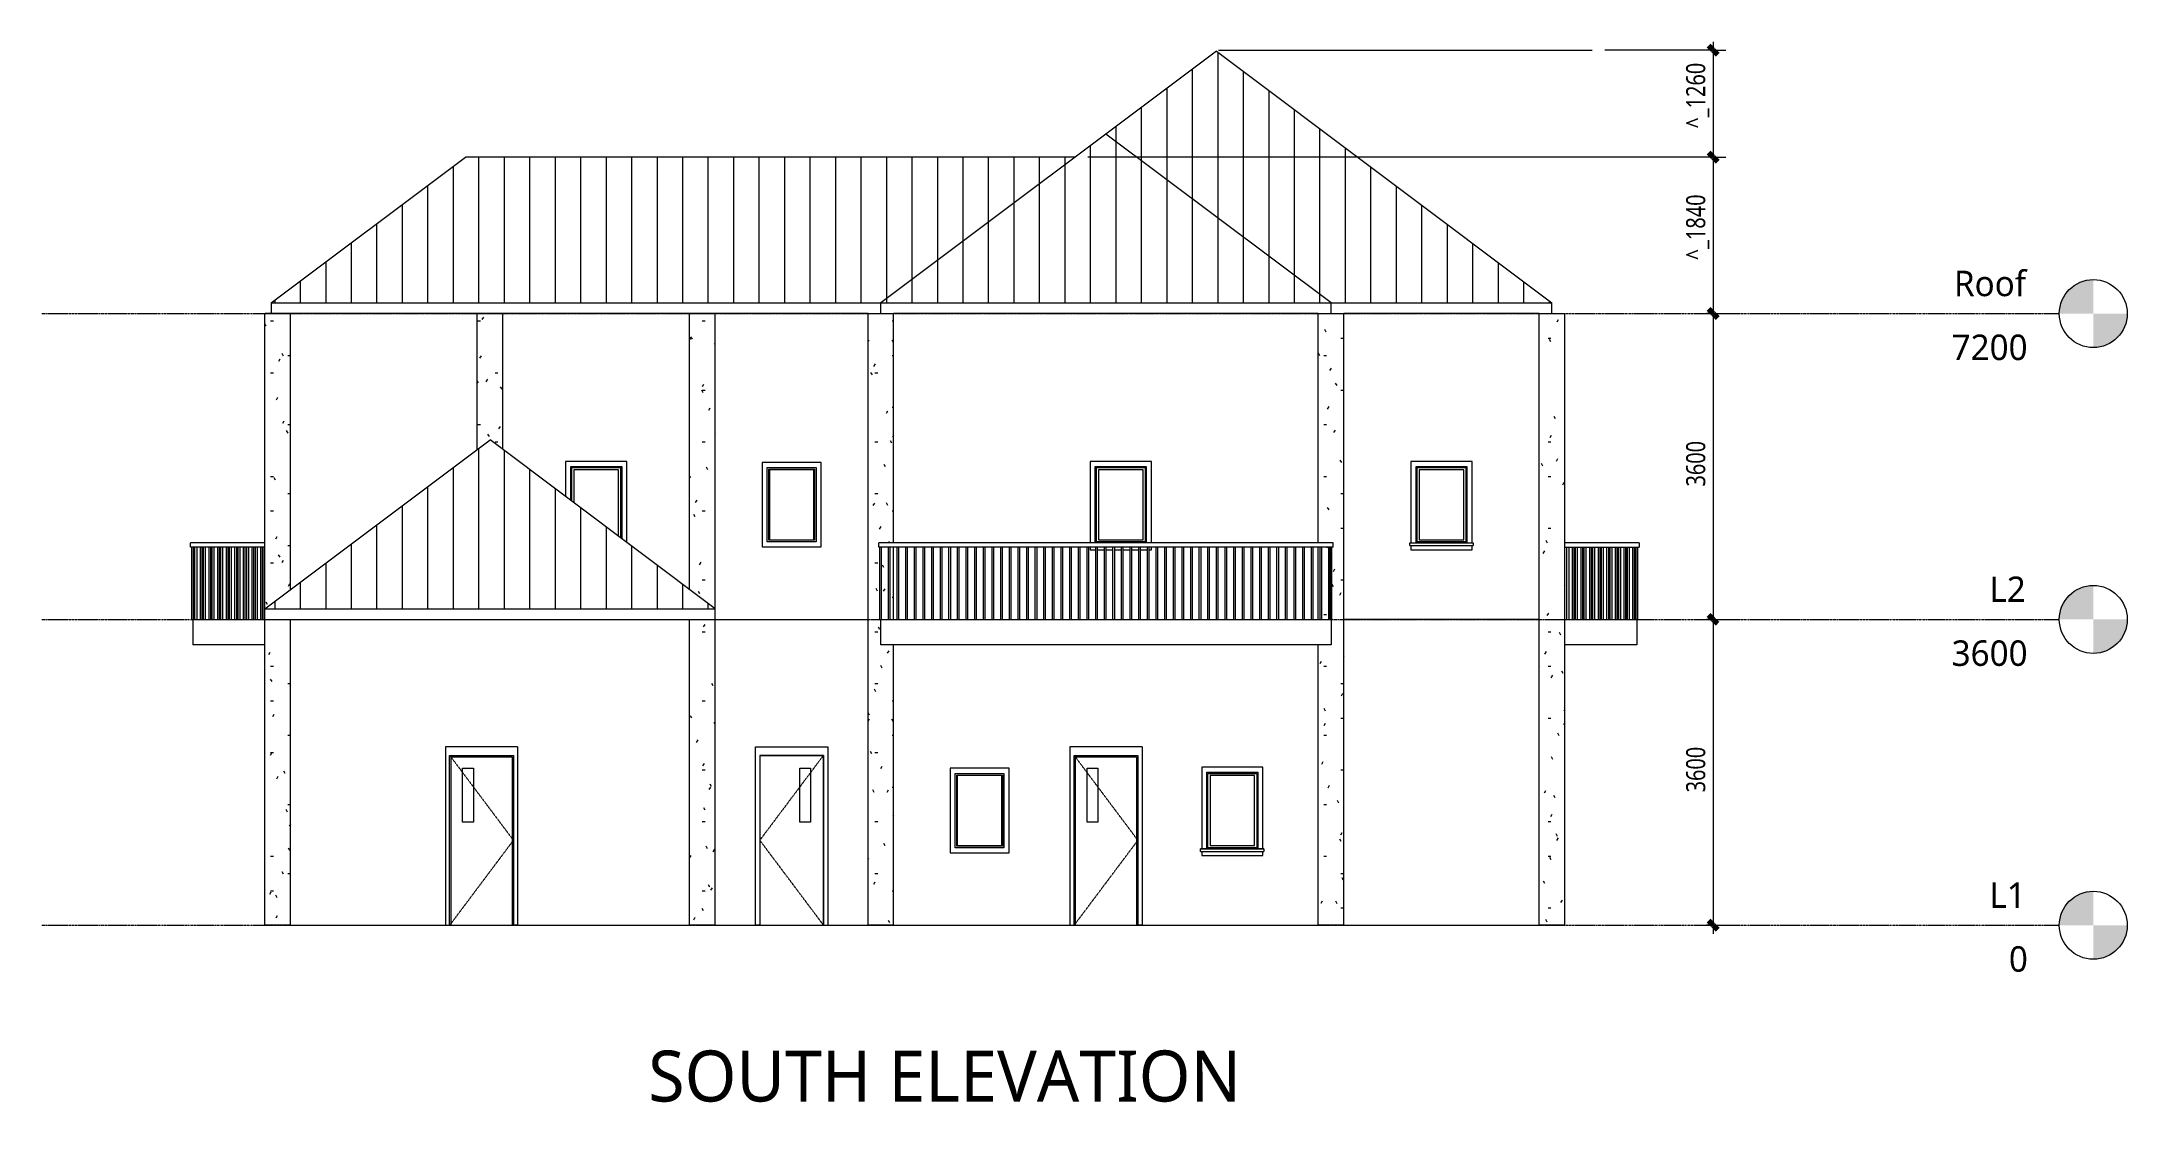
# Model space of a CAD drawing. Header units: millimetres. Extents: x -8146 to 16403, y -2225 to 10400.
import ezdxf

# ---------------------------------------------------------------- set-up
doc = ezdxf.new("R2010")
doc.units = ezdxf.units.MM
for name, pattern in [('Centre', [31.749999999999996, 6.349999999999999, -4.7625, 15.875, -4.7625]), ('Dash 1_5mm', [3, 1.5, -1.5]), ('Dash Dot 4_5mm', [7.5, 4.5, -1.5, 0, -1.5])]:
    doc.linetypes.add(name, pattern=pattern)
for name, color, linetype, lineweight in [('A-ANNO-DIMS', 211, 'Continuous', 9), ('A-ANNO-DIMS-100', 211, 'Continuous', 9), ('A-CLNG', 13, 'Continuous', 15), ('A-COLS', 52, 'Continuous', 9), ('A-DOOR', 31, 'Continuous', 15), ('A-DOOR-FRAM', 31, 'Continuous', 9), ('A-FLOR', 192, 'Continuous', 15), ('A-FLOR-HRAL', 11, 'Continuous', 9), ('A-FLOR-LEVL', 51, 'Continuous', 9), ('A-GENM', 13, 'Continuous', 9), ('A-GLAZ', 151, 'Continuous', 15), ('A-ROOF', 132, 'Continuous', 15), ('A-ROOF-PATT', 132, 'Continuous', 15), ('A-WALL', 113, 'Continuous', 15), ('G-ANNO-TEXT', 231, 'Continuous', 9)]:
    doc.layers.add(name, color=color, linetype=linetype, lineweight=lineweight)
doc.styles.add('Trebuchet MS', font='trebuc.ttf', dxfattribs={"height": 299.9999999999997})
doc.styles.add('Trebuchet MS_1', font='trebuc.ttf', dxfattribs={"height": 600})
doc.styles.add('Trebuchet MS_2', font='trebuc.ttf', dxfattribs={"width": 0.8, "height": 225})
doc.dimstyles.new('Linear_-_2_25mm_Trebuchet_MS', dxfattribs={"dimscale": 304.8, "dimtxt": 231.9639539780046, "dimasz": 0.3280839895013123, "dimexe": 0.4921259842519685, "dimexo": 0.4921259842519685, "dimgap": 0.09842519685039369, "dimtad": 1, "dimdec": 0, "dimzin": 0, "dimdsep": 46, "dimtxsty": 'Trebuchet MS_2', "dimblk1": 'OBLIQUE', "dimblk2": 'OBLIQUE', "dimsah": 1, "dimcen": 0.09, "dimdle": 0.3280839895013123, "dimazin": 0, "dimtfac": 1, "dimtdec": 4, "dimtix": 1, "dimtmove": 0, "dimatfit": 3, "dimfxl": 1, "dimtvp": 1, "dimtolj": 1, "dimtzin": 0, "dimarcsym": 2})
pattern_1 = [(0, (1253.469, 0), (812.8, 203.2), [33.528, -576.072, 33.528, -576.072, -3251.2]), (0, (1253.469, 0), (812.8, 203.2), [-1219.2, 33.528, -1185.672, 33.528, -576.072, -1422.4]), (0, (1253.469, 0), (812.8, 203.2), [-3048, 33.528, -372.872, 33.528, -982.472]), (120, (1558.269, 101.6), (-582.3763620489977, 602.3054481959919), [33.52799999999999, -576.0719999999999, 33.52799999999999, -576.0719999999999, -3251.199999999999]), (120, (1558.269, 101.6), (-582.3763620489977, 602.3054481959919), [-1219.2, 33.52799999999999, -1185.672, 33.52799999999999, -576.0719999999999, -1422.4]), (120, (1558.269, 101.6), (-582.3763620489977, 602.3054481959919), [-3048, 33.52799999999999, -372.8719999999999, 33.52799999999999, -982.4719999999999]), (240, (1659.869, 508), (-230.4236379510019, -805.5054481959917), [33.528, -576.072, 33.528, -576.072, -3251.2]), (240, (1659.869, 508), (-230.4236379510019, -805.5054481959917), [-1219.2, 33.528, -1185.672, 33.528, -576.072, -1422.4]), (240, (1659.869, 508), (-230.4236379510019, -805.5054481959917), [-3048, 33.528, -372.872, 33.528, -982.472])]

msp = doc.modelspace()

# ---------------------------------------------------------------- texts
at = {"layer": 'A-FLOR-LEVL', "char_height": 299.9999999999997, "attachment_point": 1, "style": 'Trebuchet MS', "bg_fill": 3, "box_fill_scale": 1.25, "bg_fill_color": 256, "bg_fill_true_color": 13158600, "bg_fill_transparency": 0}
for s, insert, width in [('Roof', (14362.63967024971, 7704.69872899769), 1034.176874999999), ('L2', (14779.6396702497, 4104.698728997691), 529.1137499999994), ('L1', (14779.6396702497, 504.6987289975123), 529.1137499999994), ('0', (15009.41261112659, -247.1327873470086), 272.5737499999997)]:
    msp.add_mtext(s, dxfattribs=dict(at, insert=insert, width=width))
at = {"layer": 'G-ANNO-TEXT', "color": 7, "insert": (-1007.450417031359, -1475.215396082915), "char_height": 600, "width": 8497.8875, "attachment_point": 1, "style": 'Trebuchet MS_1', "bg_fill": 3, "box_fill_scale": 1.25, "bg_fill_color": 256, "bg_fill_true_color": 13158600, "bg_fill_transparency": 0}
msp.add_mtext('SOUTH ELEVATION', dxfattribs=at)

# ---------------------------------------------------------------- blocks, each defined once
blk = doc.blocks.new('M_Door-Passage-Single-Vision_Lite - 750 x 2000mm-1696654-South - Architectural')
at = {"layer": 'A-DOOR', "linetype": 'Dash 1_5mm', "lineweight": 9}
for p, q in [((4005.505328124215, 2000.000000000003), (4755.505328124215, 999.9999999999967)), ((4755.505328124215, 999.9999999999967), (4005.505328124216, 0))]:
    blk.add_line(p, q, dxfattribs=at)
at = {"layer": 'A-DOOR', "lineweight": 9}
for p, q in [((4157.905328124207, 1847.599999999999), (4284.905328124207, 1847.599999999999)), ((4157.905328124207, 1212.6), (4157.905328124207, 1847.599999999999)), ((4284.905328124207, 1847.599999999999), (4284.905328124207, 1212.6)), ((4284.905328124207, 1212.6), (4157.905328124207, 1212.6)), ((4021.380328124215, -9.745804163685535e-12), (4739.630328124215, -9.745804163685535e-12))]:
    blk.add_line(p, q, dxfattribs=at)
at = {"layer": 'A-DOOR-FRAM'}
for p, q in [((4805.505328124214, 2100), (3955.505328124215, 2100)), ((3955.505328124215, 2100), (3955.505328124215, 0)), ((4005.505328124215, 2000.000000000002), (4755.505328124214, 2000.000000000002)), ((4005.505328124215, 0), (4005.505328124215, 2000.000000000002)), ((4021.380328124215, 1984.125000000003), (4739.630328124215, 1984.125000000003)), ((4021.380328124215, 0), (4021.380328124215, 1984.125000000002)), ((4739.630328124215, 1984.125000000003), (4739.630328124215, 0)), ((4755.505328124214, 2000.000000000002), (4755.505328124214, 0)), ((4805.505328124214, 2100), (4805.505328124214, 0)), ((3955.505328124215, 0), (4005.505328124215, 0)), ((4005.505328124216, 0), (4021.380328124215, 0)), ((4755.505328124215, 0), (4739.630328124215, 0)), ((4805.505328124214, 0), (4755.505328124214, 0))]:
    blk.add_line(p, q, dxfattribs=at)
blk = doc.blocks.new('M_Window-Fixed - 600 x 900mm-1696655-South - Architectural')
at = {"layer": 'A-GLAZ', "lineweight": 9}
for p, q in [((2624.755328124151, 1768.250000000069), (3161.255328124279, 1768.250000000069)), ((2624.755328124151, 931.7499999999402), (2624.755328124151, 1768.250000000069)), ((2631.105328124121, 1761.900000000057), (2631.105328124121, 938.1000000000071)), ((3154.90532812415, 1761.900000000057), (2631.105328124121, 1761.900000000057)), ((3154.90532812415, 938.1000000000067), (3154.90532812415, 1761.900000000057)), ((3161.255328124279, 1768.250000000069), (3161.255328124279, 931.7499999999402)), ((3161.255328124279, 931.7499999999402), (2624.755328124151, 931.7499999999402)), ((2631.105328124121, 938.1000000000071), (3154.905328124149, 938.1000000000071))]:
    blk.add_line(p, q, dxfattribs=at)
blk = doc.blocks.new('M_Trim-Window-Interior-Flat - Picture Frame-1691733-South - Architectural')
at = {"layer": 'A-GENM'}
for p, q in [((3240.305328124212, 1847.299999999991), (2545.705328124213, 1847.299999999991)), ((2545.705328124213, 1847.299999999991), (2545.705328124213, 852.7000000000032)), ((2605.705328124214, 912.7000000000052), (2605.705328124214, 1787.299999999989)), ((2605.705328124214, 1787.299999999989), (3180.305328124214, 1787.299999999989)), ((3180.305328124214, 1787.299999999989), (3180.305328124214, 912.7000000000052)), ((3240.305328124212, 852.7000000000032), (3240.305328124212, 1847.299999999991)), ((2545.705328124213, 852.7000000000032), (3240.305328124212, 852.7000000000032)), ((3180.305328124214, 912.7000000000052), (2605.705328124214, 912.7000000000052))]:
    blk.add_line(p, q, dxfattribs=at)
blk = doc.blocks.new('M_Window-Fixed - 600 x 900mm-V1-South - Architectural')
at = {"layer": 'A-GLAZ', "lineweight": 9}
for p, q in [((5568.005328124216, 1800.000000000005), (6168.005328124219, 1800.000000000005)), ((5568.005328124216, 900.0000000000035), (5568.005328124216, 1800.000000000006)), ((5580.705328124217, 912.7000000000033), (5580.705328124217, 1787.300000000006)), ((5580.705328124217, 1787.300000000006), (6155.305328124218, 1787.300000000006)), ((6129.905328124313, 1761.900000000057), (5606.105328124284, 1761.900000000057)), ((5606.105328124284, 1761.900000000056), (5606.105328124284, 938.100000000007)), ((6129.905328124313, 938.100000000007), (6129.905328124313, 1761.900000000057)), ((6155.305328124218, 1787.300000000006), (6155.305328124218, 912.7000000000032)), ((6168.005328124219, 1800.000000000005), (6168.005328124219, 900.0000000000034)), ((6168.005328124219, 900.0000000000034), (5568.005328124216, 900.0000000000034)), ((6155.305328124218, 912.7000000000032), (5580.705328124217, 912.7000000000032)), ((5606.105328124284, 938.100000000007), (6129.905328124313, 938.100000000007))]:
    blk.add_line(p, q, dxfattribs=at)
blk = doc.blocks.new('M_Trim-Window-Exterior-Flat - with Sill-1691732-South - Architectural')
at = {"layer": 'A-GENM'}
for p, q in [((5508.005328124219, 1860.000000000007), (5508.005328124219, 900.0000000000063)), ((6228.005328124218, 1860.000000000007), (5508.005328124219, 1860.000000000007)), ((5568.005328124221, 900.0000000000063), (5568.005328124221, 1800.000000000005)), ((5568.005328124221, 1800.000000000005), (6168.005328124221, 1800.000000000005)), ((6168.005328124221, 1800.000000000005), (6168.005328124221, 900.0000000000063)), ((6228.005328124218, 900.0000000000063), (6228.005328124218, 1860.000000000007)), ((5495.305328124222, 897.5419354838787), (5495.305328124221, 900.0000000000063)), ((5495.305328124221, 900.0000000000063), (6240.705328124228, 900.0000000000063)), ((5495.305328124222, 870.0000000000064), (5495.305328124222, 897.5419354838787)), ((6240.705328124228, 897.5419354838787), (5495.305328124222, 897.5419354838787)), ((5495.305328124222, 870.0000000000064), (6240.705328124228, 870.0000000000064)), ((5508.005328124219, 900.0000000000063), (5568.005328124221, 900.0000000000063)), ((5508.005328124219, 870.0000000000067), (5508.005328124219, 819.567629115287)), ((5508.005328124219, 819.567629115287), (6228.005328124218, 819.567629115287)), ((6168.005328124221, 900.0000000000063), (6228.005328124218, 900.0000000000063)), ((6228.005328124218, 819.567629115287), (6228.005328124218, 870.0000000000067)), ((6240.705328124228, 900.0000000000063), (6240.705328124228, 897.5419354838787)), ((6240.705328124228, 897.5419354838787), (6240.705328124228, 870.0000000000064))]:
    blk.add_line(p, q, dxfattribs=at)
blk = doc.blocks.new('M_Door-Passage-Single-Vision_Lite - 750 x 2000mm-V2-South - Architectural')
at = {"layer": 'A-DOOR', "lineweight": 9}
for p, q in [((1055.505328124241, 2000.000000000003), (305.5053281242413, 2000.000000000003)), ((305.5053281242413, 2000.000000000003), (305.5053281242413, -9.745804163685535e-12)), ((1055.505328124241, -9.745804163685535e-12), (1055.505328124241, 2000.000000000003)), ((776.1053281242494, 1212.6), (776.1053281242494, 1847.599999999999)), ((776.1053281242494, 1847.599999999999), (903.1053281242496, 1847.599999999999)), ((903.1053281242496, 1847.599999999999), (903.1053281242496, 1212.6)), ((903.1053281242496, 1212.6), (776.1053281242494, 1212.6)), ((305.5053281242413, -9.745804163685535e-12), (1055.505328124241, -9.745804163685535e-12))]:
    blk.add_line(p, q, dxfattribs=at)
at = {"layer": 'A-DOOR', "linetype": 'Dash 1_5mm', "lineweight": 9}
for p, q in [((1055.505328124237, 2000.000000000003), (305.5053281242376, 999.9999999999967)), ((305.5053281242376, 999.9999999999967), (1055.505328124237, 0))]:
    blk.add_line(p, q, dxfattribs=at)
at = {"layer": 'A-DOOR-FRAM'}
for p, q in [((305.5053281242413, 2000.000000000002), (305.5053281242412, 0)), ((305.5053281242413, 2000.000000000002), (1055.505328124241, 2000.000000000002)), ((1055.505328124241, 2000.000000000002), (1055.505328124241, 0)), ((305.5053281242412, 0), (255.5053281242412, 0)), ((1055.505328124241, 0), (1105.505328124241, 0))]:
    blk.add_line(p, q, dxfattribs=at)
blk = doc.blocks.new('M_Window-Fixed - 600 x 900mm-V3-South - Architectural')
at = {"layer": 'A-GLAZ', "lineweight": 9}
for p, q in [((4255.505328124217, 5400.000000000005), (4855.505328124219, 5400.000000000005)), ((4255.505328124217, 4500.000000000004), (4255.505328124217, 5400.000000000007)), ((4268.205328124217, 4512.700000000003), (4268.205328124217, 5387.300000000007)), ((4268.205328124217, 5387.300000000007), (4842.805328124219, 5387.300000000007)), ((4817.405328124313, 5361.900000000057), (4293.605328124284, 5361.900000000057)), ((4293.605328124284, 5361.900000000057), (4293.605328124284, 4538.100000000008)), ((4817.405328124313, 4538.100000000008), (4817.405328124313, 5361.900000000057)), ((4842.805328124219, 5387.300000000007), (4842.805328124219, 4512.700000000003)), ((4855.505328124219, 5400.000000000005), (4855.505328124219, 4500.000000000004)), ((4842.805328124219, 4512.700000000003), (4268.205328124217, 4512.700000000003)), ((4293.605328124284, 4538.100000000008), (4817.405328124313, 4538.100000000008))]:
    blk.add_line(p, q, dxfattribs=at)
blk = doc.blocks.new('M_Trim-Window-Exterior-Flat - with Sill-V4-South - Architectural')
at = {"layer": 'A-GENM'}
for p, q in [((4195.50532812422, 5460.000000000007), (4195.50532812422, 4500.000000000006)), ((4915.50532812422, 5460.000000000007), (4195.50532812422, 5460.000000000007)), ((4915.50532812422, 4500.000000000006), (4915.50532812422, 5460.000000000007)), ((4255.505328124223, 4500.000000000006), (4255.505328124223, 5400.000000000005)), ((4255.505328124223, 5400.000000000005), (4855.505328124222, 5400.000000000005)), ((4855.505328124222, 5400.000000000005), (4855.505328124222, 4500.000000000006)), ((4195.50532812422, 4449.999999999999), (4195.505328124221, 4419.567629115288)), ((4195.505328124221, 4419.567629115288), (4260.505328124214, 4419.567629115288)), ((4280.505328124213, 4419.567629115288), (4362.105328124213, 4419.567629115288)), ((4382.105328124212, 4419.567629115288), (4463.705328124214, 4419.567629115288)), ((4483.705328124213, 4419.567629115288), (4565.305328124216, 4419.567629115288)), ((4585.305328124215, 4419.567629115288), (4666.905328124215, 4419.567629115288)), ((4686.905328124214, 4419.567629115288), (4768.505328124214, 4419.567629115288)), ((4788.505328124213, 4419.567629115288), (4870.105328124213, 4419.567629115288)), ((4890.105328124212, 4419.567629115288), (4915.50532812422, 4419.567629115288)), ((4915.50532812422, 4419.567629115288), (4915.50532812422, 4449.999999999999))]:
    blk.add_line(p, q, dxfattribs=at)
blk = doc.blocks.new('M_Window-Fixed - 600 x 900mm-V5-South - Architectural')
at = {"layer": 'A-GLAZ', "lineweight": 9}
for p, q in [((-1919.494671875762, 5400.000000000005), (-1319.49467187576, 5400.000000000005)), ((-1919.494671875762, 4999.999999999983), (-1919.494671875762, 5400.000000000007)), ((-1906.794671875762, 4990.474999999982), (-1906.794671875762, 5387.300000000007)), ((-1906.794671875762, 5387.300000000007), (-1332.19467187576, 5387.300000000007)), ((-1357.594671875666, 5361.900000000057), (-1881.394671875695, 5361.900000000057)), ((-1881.394671875695, 5361.900000000057), (-1881.394671875695, 4971.424999999931)), ((-1357.594671875666, 4578.57499999991), (-1357.594671875666, 5361.900000000057)), ((-1332.19467187576, 5387.300000000007), (-1332.19467187576, 4559.524999999981)), ((-1319.49467187576, 5400.000000000005), (-1319.49467187576, 4549.999999999983))]:
    blk.add_line(p, q, dxfattribs=at)
blk = doc.blocks.new('M_Trim-Window-Exterior-Flat - with Sill-V6-South - Architectural')
at = {"layer": 'A-GENM'}
for p, q in [((-1979.494671875759, 5460.000000000007), (-1979.494671875759, 5044.999999999979)), ((-1259.49467187576, 5460.000000000007), (-1979.494671875759, 5460.000000000007)), ((-1259.49467187576, 4504.999999999982), (-1259.49467187576, 5460.000000000007)), ((-1919.494671875757, 4999.999999999979), (-1919.494671875757, 5400.000000000005)), ((-1919.494671875757, 5400.000000000005), (-1319.494671875758, 5400.000000000005)), ((-1319.494671875758, 5400.000000000005), (-1319.494671875758, 4549.999999999979)), ((-1252.828005209128, 4500.000000000006), (-1246.794671875751, 4500.000000000006)), ((-1246.794671875751, 4497.541935483879), (-1249.550585854289, 4497.541935483879)), ((-1246.794671875751, 4500.000000000006), (-1246.794671875751, 4497.541935483879)), ((-1246.794671875751, 4497.541935483879), (-1246.794671875751, 4495.474999999975))]:
    blk.add_line(p, q, dxfattribs=at)
blk = doc.blocks.new('Railing - 20mm-1708141-South - Architectural')
at = {"layer": 'A-FLOR-HRAL'}
for p, q in [((7003.705328124215, 3600), (7003.705328124215, 4450)), ((7023.705328124214, 3600), (7023.705328124214, 4450)), ((7003.705328124215, 3600), (7023.705328124214, 3600))]:
    blk.add_line(p, q, dxfattribs=at)
blk = doc.blocks.new('Railing - 20mm-V7-South - Architectural')
at = {"layer": 'A-FLOR-HRAL'}
for p, q in [((1720.505328124214, 3600), (1720.505328124214, 4450)), ((1740.505328124214, 3600), (1740.505328124214, 4450)), ((1720.505328124214, 3600), (1740.505328124214, 3600))]:
    blk.add_line(p, q, dxfattribs=at)
blk = doc.blocks.new('Railing - Railing-1708273-South - Architectural')
for name, p in [('Railing - 20mm-V7-South - Architectural', (0, 0)), ('Railing - 20mm-1708141-South - Architectural', (-5181.6, 0)), ('Railing - 20mm-1708141-South - Architectural', (-5079.999999999999, 0)), ('Railing - 20mm-1708141-South - Architectural', (-4978.4, 0)), ('Railing - 20mm-1708141-South - Architectural', (-4876.8, 0)), ('Railing - 20mm-1708141-South - Architectural', (-4775.2, 0)), ('Railing - 20mm-1708141-South - Architectural', (-4673.599999999999, 0)), ('Railing - 20mm-1708141-South - Architectural', (-4572, 0)), ('Railing - 20mm-1708141-South - Architectural', (-4470.4, 0)), ('Railing - 20mm-1708141-South - Architectural', (-4368.799999999999, 0)), ('Railing - 20mm-1708141-South - Architectural', (-4267.2, 0)), ('Railing - 20mm-1708141-South - Architectural', (-4165.6, 0)), ('Railing - 20mm-1708141-South - Architectural', (-4063.999999999999, 0)), ('Railing - 20mm-1708141-South - Architectural', (-3962.4, 0)), ('Railing - 20mm-1708141-South - Architectural', (-3860.8, 0)), ('Railing - 20mm-1708141-South - Architectural', (-3759.199999999999, 0)), ('Railing - 20mm-1708141-South - Architectural', (-3657.599999999999, 0)), ('Railing - 20mm-1708141-South - Architectural', (-3556, 0)), ('Railing - 20mm-1708141-South - Architectural', (-3454.399999999999, 0)), ('Railing - 20mm-1708141-South - Architectural', (-3352.8, 0)), ('Railing - 20mm-1708141-South - Architectural', (-3251.2, 0)), ('Railing - 20mm-1708141-South - Architectural', (-3149.599999999999, 0)), ('Railing - 20mm-1708141-South - Architectural', (-3048, 0)), ('Railing - 20mm-1708141-South - Architectural', (-2946.399999999999, 0)), ('Railing - 20mm-1708141-South - Architectural', (-2844.799999999999, 0)), ('Railing - 20mm-1708141-South - Architectural', (-2743.199999999999, 0)), ('Railing - 20mm-1708141-South - Architectural', (-2641.599999999999, 0)), ('Railing - 20mm-1708141-South - Architectural', (-2539.999999999999, 0)), ('Railing - 20mm-1708141-South - Architectural', (-2438.399999999999, 0)), ('Railing - 20mm-1708141-South - Architectural', (-2336.799999999999, 0)), ('Railing - 20mm-1708141-South - Architectural', (-2235.2, 0)), ('Railing - 20mm-1708141-South - Architectural', (-2133.6, 0)), ('Railing - 20mm-1708141-South - Architectural', (-2032, 0)), ('Railing - 20mm-1708141-South - Architectural', (-1930.4, 0)), ('Railing - 20mm-1708141-South - Architectural', (-1828.8, 0)), ('Railing - 20mm-1708141-South - Architectural', (-1727.200000000001, 0)), ('Railing - 20mm-1708141-South - Architectural', (-1625.6, 0)), ('Railing - 20mm-1708141-South - Architectural', (-1524, 0)), ('Railing - 20mm-1708141-South - Architectural', (-1422.399999999999, 0)), ('Railing - 20mm-1708141-South - Architectural', (-1320.800000000001, 0)), ('Railing - 20mm-1708141-South - Architectural', (-1219.2, 0)), ('Railing - 20mm-1708141-South - Architectural', (-1117.599999999999, 0)), ('Railing - 20mm-1708141-South - Architectural', (-1016, 0)), ('Railing - 20mm-1708141-South - Architectural', (-914.399999999999, 0)), ('Railing - 20mm-1708141-South - Architectural', (-812.7999999999993, 0)), ('Railing - 20mm-1708141-South - Architectural', (-711.1999999999997, 0)), ('Railing - 20mm-1708141-South - Architectural', (-609.6, 0)), ('Railing - 20mm-1708141-South - Architectural', (-508.0000000000004, 0)), ('Railing - 20mm-1708141-South - Architectural', (-406.3999999999996, 0)), ('Railing - 20mm-1708141-South - Architectural', (-304.8, 0)), ('Railing - 20mm-1708141-South - Architectural', (-203.2000000000004, 0)), ('Railing - 20mm-1708141-South - Architectural', (-101.6000000000007, 0)), ('Railing - 20mm-1708141-South - Architectural', (0, 0)), ('Railing - 20mm-1708141-South - Architectural', (16.80000000000268, 0))]:
    blk.add_blockref(name, p)
blk = doc.blocks.new('Top Rail Type - Top Rail_Internal_-1708427-South - Architectural')
at = {"layer": 'A-FLOR-HRAL'}
for p, q in [((1705.505328124214, 4450), (1705.505328124214, 4500)), ((7055.505328124216, 4500), (1705.505328124216, 4500)), ((7055.505328124216, 4450), (1705.505328124216, 4450)), ((7055.505328124216, 4450), (7055.505328124216, 4500))]:
    blk.add_line(p, q, dxfattribs=at)
blk = doc.blocks.new('Railing - 20mm-V8-South - Architectural')
at = {"layer": 'A-FLOR-HRAL'}
for p, q in [((-6342.294671875748, 3600), (-6342.294671875748, 4450)), ((-6322.294671875748, 4450), (-6322.294671875748, 3600))]:
    blk.add_line(p, q, dxfattribs=at)
blk = doc.blocks.new('Railing - 20mm-V9-South - Architectural')
at = {"layer": 'A-FLOR-HRAL'}
blk.add_line((-5538.994671875747, 3600), (-5538.994671875747, 4450), dxfattribs=at)
blk = doc.blocks.new('Railing - Railing-1708547-South - Architectural')
for name, p in [('Railing - 20mm-V7-South - Architectural', (-8099.999999999969, 0)), ('Railing - 20mm-V8-South - Architectural', (0, 0)), ('Railing - 20mm-1708141-South - Architectural', (-13281.59999999997, 0)), ('Railing - 20mm-V8-South - Architectural', (101.6000000000007, 0)), ('Railing - 20mm-1708141-South - Architectural', (-13179.99999999997, 0)), ('Railing - 20mm-V8-South - Architectural', (203.2000000000004, 0)), ('Railing - 20mm-1708141-South - Architectural', (-13078.39999999997, 0)), ('Railing - 20mm-V8-South - Architectural', (304.8, 0)), ('Railing - 20mm-1708141-South - Architectural', (-12976.79999999997, 0)), ('Railing - 20mm-V8-South - Architectural', (406.4000000000007, 0)), ('Railing - 20mm-1708141-South - Architectural', (-12875.19999999997, 0)), ('Railing - 20mm-V8-South - Architectural', (508.0000000000004, 0)), ('Railing - 20mm-1708141-South - Architectural', (-12773.59999999997, 0)), ('Railing - 20mm-V8-South - Architectural', (609.6, 0)), ('Railing - 20mm-1708141-South - Architectural', (-12671.99999999997, 0)), ('Railing - 20mm-V8-South - Architectural', (711.2000000000007, 0)), ('Railing - 20mm-1708141-South - Architectural', (-12570.39999999997, 0)), ('Railing - 20mm-V9-South - Architectural', (0, 0))]:
    blk.add_blockref(name, p)
blk = doc.blocks.new('Top Rail Type - Top Rail_Internal_-1708701-South - Architectural')
at = {"layer": 'A-FLOR-HRAL'}
for p, q in [((-6394.494671875756, 4450), (-6394.494671875756, 4500)), ((-5519.494671875761, 4500), (-6394.494671875758, 4500)), ((-5519.494671875761, 4450), (-6394.494671875758, 4450))]:
    blk.add_line(p, q, dxfattribs=at)
blk = doc.blocks.new('Railing - 20mm-V10-South - Architectural')
at = {"layer": 'A-FLOR-HRAL'}
for p, q in [((10583.30532812426, 3600), (10583.30532812426, 4450)), ((10603.30532812426, 3600), (10603.30532812426, 4450))]:
    blk.add_line(p, q, dxfattribs=at)
blk = doc.blocks.new('Railing - Railing-1708716-South - Architectural')
for p in [(-711.1999999999986, 0), (-609.6, 0), (-507.9999999999993, 0), (-406.3999999999986, 0), (-304.8, 0), (-203.1999999999993, 0), (-101.5999999999986, 0), (0, 0)]:
    blk.add_blockref('Railing - 20mm-V10-South - Architectural', p)
blk = doc.blocks.new('Railing - 20mm-V11-South - Architectural')
at = {"layer": 'A-FLOR-HRAL'}
for p, q in [((9807.705328124235, 3600), (9807.705328124235, 4450)), ((9827.705328124235, 4450), (9827.705328124235, 3600)), ((9807.705328124235, 3600), (9827.705328124235, 3600))]:
    blk.add_line(p, q, dxfattribs=at)
blk = doc.blocks.new('Railing - 20mm-V12-South - Architectural')
at = {"layer": 'A-FLOR-HRAL'}
blk.add_line((10609.90532812424, 3600), (10609.90532812424, 4450), dxfattribs=at)
blk = doc.blocks.new('Railing - 20mm-V13-South - Architectural')
at = {"layer": 'A-FLOR-HRAL'}
for p in [(9800.005328124236, 4450), (9780.505328124238, 3600)]:
    blk.add_line(p, (9800.005328124236, 3600), dxfattribs=at)
blk = doc.blocks.new('Railing - Railing-1714159-South - Architectural')
for name, p in [('Railing - 20mm-V13-South - Architectural', (0, 0)), ('Railing - 20mm-V11-South - Architectural', (0, 0)), ('Railing - 20mm-V12-South - Architectural', (-711.2000000000007, 0)), ('Railing - 20mm-V11-South - Architectural', (101.5999999999986, 0)), ('Railing - 20mm-V12-South - Architectural', (-609.6, 0)), ('Railing - 20mm-V11-South - Architectural', (203.1999999999993, 0)), ('Railing - 20mm-V12-South - Architectural', (-508.0000000000015, 0)), ('Railing - 20mm-V11-South - Architectural', (304.8, 0)), ('Railing - 20mm-V12-South - Architectural', (-406.4000000000007, 0)), ('Railing - 20mm-V11-South - Architectural', (406.3999999999986, 0)), ('Railing - 20mm-V12-South - Architectural', (-304.8000000000022, 0)), ('Railing - 20mm-V11-South - Architectural', (507.9999999999993, 0)), ('Railing - 20mm-V12-South - Architectural', (-203.2000000000014, 0)), ('Railing - 20mm-V11-South - Architectural', (609.6, 0)), ('Railing - 20mm-V12-South - Architectural', (-101.6000000000007, 0)), ('Railing - 20mm-V11-South - Architectural', (711.1999999999986, 0)), ('Railing - 20mm-V12-South - Architectural', (0, 0)), ('Railing - 20mm-V7-South - Architectural', (8900.000000000022, 0))]:
    blk.add_blockref(name, p)
blk = doc.blocks.new('Top Rail Type - Top Rail_Internal_-1714324-South - Architectural')
at = {"layer": 'A-FLOR-HRAL'}
for p, q in [((10655.50532812424, 4500), (9780.505328124236, 4500)), ((9780.505328124236, 4450), (10655.50532812423, 4450)), ((10655.50532812423, 4500), (10655.50532812423, 4450))]:
    blk.add_line(p, q, dxfattribs=at)
blk = doc.blocks.new('Level - M_Level Head - Circle-50818-South - Architectural')
at = {"layer": 'A-FLOR-LEVL'}
h = blk.add_hatch(color=256, dxfattribs=at)
edge = h.paths.add_edge_path()
edge.add_line((16002.8857627654, 1.288203209421295e-12), (15602.8857627654, 1.288203209421295e-12))
edge.add_arc((16002.8857627654, -1.394048223685772e-13), 399.9999999999994, 90.00000000000028, 180.0000000000002, ccw=False)
edge.add_line((16002.8857627654, 399.9999999999997), (16002.8857627654, 1.307398633798584e-12))
h = blk.add_hatch(color=256, dxfattribs=at)
edge = h.paths.add_edge_path()
edge.add_line((16002.8857627654, -399.9999999999997), (16002.8857627654, -2.614797267597169e-12))
edge.add_line((16002.8857627654, -2.590844205840879e-12), (16402.8857627654, -2.590844205840879e-12))
edge.add_arc((16002.8857627654, -1.586231146433191e-13), 399.9999999999991, 269.99999999999994, 359.9999999999998, ccw=False)
blk.add_circle((16002.8857627654, 0), 400, dxfattribs=at)
blk = doc.blocks.new('DIMBLOCK1-South - Architectural')
at = {"layer": 'A-ANNO-DIMS-100', "lineweight": 70}
for p, q in [((11527.98238045957, 10300.00000000018), (11477.98238045957, 10350.00000000018)), ((11527.98238045957, 10300.00000000018), (11577.98238045957, 10250.00000000018)), ((11527.98238045957, 9040.625000000004), (11477.98238045957, 9090.625000000005)), ((11527.98238045957, 9040.625000000004), (11577.98238045957, 8990.625000000004))]:
    blk.add_line(p, q, dxfattribs=at)
at = {"layer": 'A-ANNO-DIMS-100'}
for p, q in [((11527.98238045957, 10400.00000000019), (11527.98238045957, 9040.625000000004)), ((11527.98238045957, 10300.00000000018), (10253.0359395911, 10300.00000000018)), ((11527.98238045957, 10300.00000000018), (11677.98238045957, 10300.00000000018)), ((11527.98238045957, 9040.625000000004), (4168.005328124244, 9040.625000000004)), ((11527.98238045957, 9040.625000000004), (11677.98238045957, 9040.625000000004))]:
    blk.add_line(p, q, dxfattribs=at)
at = {"layer": 'A-ANNO-DIMS-100', "color": 0, "insert": (11210.07690141469, 9377.40886319736), "char_height": 225, "width": 702.9687283265628, "attachment_point": 1, "rotation": 90, "line_spacing_factor": 1.048424650748043, "style": 'Trebuchet MS_2'}
blk.add_mtext('^_1260', dxfattribs=at)
blk = doc.blocks.new('_Oblique')
at = {"color": 0, "linetype": 'ByBlock', "lineweight": -2}
blk.add_line((-0.5, -0.5), (0.5, 0.5), dxfattribs=at)
blk = doc.blocks.new('DIMBLOCK2-South - Architectural')
at = {"layer": 'A-ANNO-DIMS-100', "lineweight": 70}
for p, q in [((11527.98238045957, 9040.625000000004), (11477.98238045957, 9090.625000000005)), ((11527.98238045957, 9040.625000000004), (11577.98238045957, 8990.625000000004)), ((11527.98238045957, 7200.000000000183), (11477.98238045957, 7250.000000000183)), ((11527.98238045957, 7200.000000000183), (11577.98238045957, 7150.000000000182))]:
    blk.add_line(p, q, dxfattribs=at)
at = {"layer": 'A-ANNO-DIMS-100'}
for p, q in [((11527.98238045957, 9040.625000000004), (4168.005328124244, 9040.625000000004)), ((11527.98238045957, 9040.625000000004), (11527.98238045957, 7200.000000000183)), ((11527.98238045957, 9040.625000000004), (11677.98238045957, 9040.625000000004)), ((11527.98238045957, 7200.000000000183), (11448.69305857823, 7200.000000000183)), ((11527.98238045957, 7200.000000000183), (11677.98238045957, 7200.000000000183))]:
    blk.add_line(p, q, dxfattribs=at)
at = {"layer": 'A-ANNO-DIMS-100', "color": 0, "insert": (11210.07690141469, 7827.408863197359), "char_height": 225, "width": 702.9687283265628, "attachment_point": 1, "rotation": 90, "line_spacing_factor": 1.048424650748043, "style": 'Trebuchet MS_2'}
blk.add_mtext('^_1840', dxfattribs=at)
blk = doc.blocks.new('DIMBLOCK3-South - Architectural')
at = {"layer": 'A-ANNO-DIMS-100'}
for p, q in [((11527.98238045957, 7200.000000000183), (11448.69305857823, 7200.000000000183)), ((11527.98238045957, 7200.000000000183), (11527.98238045957, 3600.000000000181)), ((11527.98238045957, 7200.000000000183), (11677.98238045957, 7200.000000000183)), ((11527.98238045957, 3600.000000000181), (11448.69305857823, 3600.000000000181)), ((11527.98238045957, 3600.000000000181), (11677.98238045957, 3600.000000000181))]:
    blk.add_line(p, q, dxfattribs=at)
at = {"layer": 'A-ANNO-DIMS-100', "lineweight": 70}
for p, q in [((11527.98238045957, 7200.000000000183), (11477.98238045957, 7250.000000000183)), ((11527.98238045957, 7200.000000000183), (11577.98238045957, 7150.000000000182)), ((11527.98238045957, 3600.000000000181), (11477.98238045957, 3650.000000000181)), ((11527.98238045957, 3600.000000000181), (11577.98238045957, 3550.000000000181))]:
    blk.add_line(p, q, dxfattribs=at)
at = {"layer": 'A-ANNO-DIMS-100', "color": 0, "insert": (11210.07690141469, 5164.104453581873), "char_height": 225, "width": 566.1493114039432, "attachment_point": 1, "rotation": 90, "line_spacing_factor": 1.048424650748043, "style": 'Trebuchet MS_2'}
blk.add_mtext('3600', dxfattribs=at)
blk = doc.blocks.new('DIMBLOCK4-South - Architectural')
at = {"layer": 'A-ANNO-DIMS-100'}
for p, q in [((11527.98238045957, 3600.000000000181), (11448.69305857823, 3600.000000000181)), ((11527.98238045957, 3600.000000000181), (11527.98238045957, -100)), ((11527.98238045957, 3600.000000000181), (11677.98238045957, 3600.000000000181)), ((11527.98238045957, 0), (11448.69305857823, 0)), ((11527.98238045957, 0), (11677.98238045957, 0))]:
    blk.add_line(p, q, dxfattribs=at)
at = {"layer": 'A-ANNO-DIMS-100', "lineweight": 70}
for p, q in [((11527.98238045957, 3600.000000000181), (11477.98238045957, 3650.000000000181)), ((11527.98238045957, 3600.000000000181), (11577.98238045957, 3550.000000000181)), ((11527.98238045957, 0), (11477.98238045957, 50.00000000000004)), ((11527.98238045957, 0), (11577.98238045957, -50.00000000000004))]:
    blk.add_line(p, q, dxfattribs=at)
at = {"layer": 'A-ANNO-DIMS-100', "color": 0, "insert": (11210.07690141469, 1564.104453581781), "char_height": 225, "width": 566.1493114039432, "attachment_point": 1, "rotation": 90, "line_spacing_factor": 1.048424650748043, "style": 'Trebuchet MS_2'}
blk.add_mtext('3600', dxfattribs=at)

# ---------------------------------------------------------------- dimensions: what is measured, and where the dimension line sits
at = {"layer": 'A-ANNO-DIMS'}
for base, p1, p2, text, override, picture, middle in [((11527.98238045958, 9040.62500000001), (10103.0359395911, 10300.00000000018), (4018.005328124244, 9040.625000000004), '^_1260', {"dimpost": '<>', "dimfxl": 6213.986074422292}, 'DIMBLOCK1-South - Architectural', (11383.1339003508, 9670.312500000095)), ((11527.98238045958, 7200.000000000186), (4018.005328124244, 9040.625000000004), (11598.69305857823, 7200.000000000183), '^_1840', {"dimpost": '<>', "dimfxl": 7800.943972192078}, 'DIMBLOCK2-South - Architectural', (11383.51268821396, 8120.312500000093))]:
    dim = msp.add_linear_dim(base=base, p1=p1, p2=p2, angle=89.99999999999991, text=text, dimstyle='Linear_-_2_25mm_Trebuchet_MS', override=override, dxfattribs=at)
    dim.commit()
    dim.dimension.update_dxf_attribs({"geometry": picture, "text_midpoint": middle})
for base, p1, p2, override, picture, middle in [((11527.98238045958, 3600.000000000183), (11598.69305857823, 7200.000000000183), (11598.69305857823, 3600.000000000181), {"dimpost": '<>', "dimfxl": 3600.000000000001}, 'DIMBLOCK3-South - Architectural', (11383.1339003508, 5400.00000000018)), ((11527.98238045958, -1.137114430566043e-14), (11598.69305857823, 3600.000000000181), (11598.69305857823, 0), {"dimpost": '<>', "dimfxl": 3600.000000000181}, 'DIMBLOCK4-South - Architectural', (11383.1339003508, 1800.000000000088))]:
    dim = msp.add_linear_dim(base=base, p1=p1, p2=p2, angle=89.99999999999991, dimstyle='Linear_-_2_25mm_Trebuchet_MS', override=override, dxfattribs=at)
    dim.commit()
    dim.dimension.update_dxf_attribs({"geometry": picture, "text_midpoint": middle})

# ---------------------------------------------------------------- hatches: boundary and pattern name
at = {"layer": 'A-COLS'}
h = msp.add_hatch(dxfattribs=at)
h.set_pattern_fill('FP_1', color=256, style=0, pattern_type=2)
h.set_pattern_definition(pattern_1)
h.paths.add_polyline_path([(-5519.494671875766, 3725.000000000002), (-5219.494671875766, 3950.000000000012), (-5219.494671875766, 7200.000000000005), (-5519.494671875766, 7200.000000000005), (-5519.494671875766, 3735.266041807641)])
h = msp.add_hatch(dxfattribs=at)
h.set_pattern_fill('FP_1', color=256, style=0, pattern_type=2)
h.set_pattern_definition(pattern_1)
h.paths.add_polyline_path([(-2719.494671875763, 5599.999999999983), (-2719.494671875763, 7200.000000000005), (-3019.494671875763, 7200.000000000005), (-3019.494671875763, 5600.000000000007), (-2869.49467187578, 5712.499999999995), (-2759.456577413148, 5629.971429153022)])
h = msp.add_hatch(dxfattribs=at)
h.set_pattern_fill('FP_1', color=256, style=0, pattern_type=2)
h.set_pattern_definition(pattern_1)
h.paths.add_polyline_path([(-219.4946718757616, 3725.000000000002), (-219.4946718757616, 7200.000000000005), (-519.4946718757616, 7200.000000000005), (-519.4946718757616, 3949.999999999984), (-284.9713109012733, 3774.107479269117)])
h = msp.add_hatch(dxfattribs=at)
h.set_pattern_fill('FP_1', color=256, style=0, pattern_type=2)
h.set_pattern_definition(pattern_1)
h.paths.add_polyline_path([(1880.505328124216, -2.165734258596785e-12), (1880.505328124216, 3300.000000000001), (1730.505328124214, 3300.000000000001), (1730.505328124214, 3600), (1720.505328124214, 3600), (1720.505328124214, 4450.000000000002), (1705.505328124217, 4450.000000000002), (1705.505328124217, 4500.000000000002), (1880.505328124216, 4500.000000000002), (1880.505328124216, 7200.000000000005), (1580.505328124218, 7200.000000000005), (1580.505328124218, -2.165734258596785e-12)])
h.paths.add_polyline_path([(1740.505328124214, 3600), (1822.105328124215, 3600), (1822.105328124215, 4450.000000000002), (1740.505328124214, 4450.000000000002), (1740.505328124214, 3735.266041807641)])
h.paths.add_polyline_path([(1842.105328124212, 3600), (1880.505328124216, 3600), (1880.505328124216, 4450.000000000002), (1842.105328124212, 4450.000000000002), (1842.105328124212, 3623.073946795198)])
h = msp.add_hatch(dxfattribs=at)
h.set_pattern_fill('FP_1', color=256, style=0, pattern_type=2)
h.set_pattern_definition(pattern_1)
h.paths.add_polyline_path([(7180.505328124226, -2.165734258596785e-12), (7180.505328124226, 7200.000000000005), (6880.505328124225, 7200.000000000005), (6880.505328124225, 4500.000000000002), (7055.505328124223, 4500.000000000002), (7055.505328124223, 4450.000000000002), (7040.505328124222, 4450.000000000002), (7040.505328124222, 3600), (7030.505328124224, 3600), (7030.505328124224, 3300.000000000001), (6880.505328124225, 3300.000000000001), (6880.505328124225, -2.165734258596785e-12)])
h.paths.add_polyline_path([(6902.105328124217, 3600), (6902.105328124217, 4450.000000000002), (6880.505328124225, 4450.000000000002), (6880.505328124225, 3600)])
h.paths.add_polyline_path([(6922.105328124216, 3600), (7003.705328124222, 3600), (7003.705328124222, 4450.000000000002), (6922.105328124216, 4450.000000000002), (6922.105328124216, 3623.073946795198)])
h = msp.add_hatch(dxfattribs=at)
h.set_pattern_fill('FP_1', color=256, style=0, pattern_type=2)
h.set_pattern_definition(pattern_1)
h.paths.add_polyline_path([(9780.50532812423, -2.165734258596785e-12), (9780.50532812423, 7200.000000000005), (9480.505328124234, 7200.000000000005), (9480.505328124234, -2.165734258596785e-12), (9612.96975514623, -2.165734258596785e-12)])
h = msp.add_hatch(dxfattribs=at)
h.set_pattern_fill('FP_1', color=256, style=0, pattern_type=2)
h.set_pattern_definition(pattern_1)
h.paths.add_polyline_path([(-5233.941843925025, -2.165734258596785e-12), (-5219.494671875787, -2.165734258596785e-12), (-5219.494671875787, 3600), (-5519.494671875787, 3600), (-5519.494671875787, -2.165734258596785e-12)])
h = msp.add_hatch(dxfattribs=at)
h.set_pattern_fill('FP_1', color=256, style=0, pattern_type=2)
h.set_pattern_definition(pattern_1)
h.paths.add_polyline_path([(-219.4946718757848, -2.165734258596785e-12), (-219.4946718757848, 3600), (-519.4946718757859, 3600), (-519.4946718757859, -2.165734258596785e-12)])
at = {"layer": 'A-ROOF-PATT', "lineweight": 9}
h = msp.add_hatch(dxfattribs=at)
h.set_pattern_fill('FP_4', color=256, style=0, pattern_type=2)
h.set_pattern_definition([(90, (0, 6981.23), (-300, 1.83697019872103e-14), [])])
h.paths.add_polyline_path([(7138.484488634354, 7325.000000000005), (9630.505328124233, 7325.000000000005), (5680.505328124242, 10287.50000000001), (4380.505328124236, 9312.500000000013), (7030.505328124234, 7325.000000000005)])
h = msp.add_hatch(dxfattribs=at)
h.set_pattern_fill('FP_3', color=256, style=0, pattern_type=2)
h.set_pattern_definition([(90, (0, 8421.23), (-300, 1.83697019872103e-14), [])])
h.paths.add_polyline_path([(7030.505328124228, 7325.000000000005), (4380.505328124226, 9312.500000000015), (1730.505328124216, 7325.000000000005), (6431.48869820239, 7325.000000000005)])
h = msp.add_hatch(dxfattribs=at)
h.set_pattern_fill('FP_2', color=256, style=0, pattern_type=2)
h.set_pattern_definition([(90, (0, 4761.23), (-300, 1.83697019872103e-14), [])])
h.paths.add_polyline_path([(1730.505328124237, 7325.000000000005), (4018.005328124246, 9040.625000000011), (-3156.994671875754, 9040.62500000001), (-5444.494671875766, 7325.000000000005), (68.52658431470986, 7325.000000000005)])
h = msp.add_hatch(dxfattribs=at)
h.set_pattern_fill('FP_5', color=256, style=0, pattern_type=2)
h.set_pattern_definition([(90, (0, 4893.23), (-300, 1.83697019872103e-14), [])])
h.paths.add_polyline_path([(-5519.494671875778, 3725.000000000002), (-219.4946718757859, 3725.000000000002), (-2869.49467187578, 5712.499999999995), (-5505.80661613226, 3735.266041807641)])

# ---------------------------------------------------------------- linework, layer by layer
at = {"layer": 'A-CLNG'}
for p, q in [((-215.6792404793261, 7200.000000000001), (-5515.679240479325, 7200.000000000001)), ((-5519.494671875783, 3600), (-219.4946718757848, 3600))]:
    msp.add_line(p, q, dxfattribs=at)
at = {"layer": 'A-COLS'}
for p, q in [((-5519.49467187576, 3725), (-5519.49467187576, 7200.000000000001)), ((-5519.49467187576, 7200.000000000001), (-5219.49467187576, 7200.000000000001)), ((-5219.49467187576, 3950.000000000008), (-5219.49467187576, 7200.000000000001)), ((-3019.49467187576, 5600.000000000004), (-3019.49467187576, 7200.000000000001)), ((-3019.49467187576, 7200.000000000001), (-2719.494671875759, 7200.000000000001)), ((-2719.494671875759, 5599.999999999979), (-2719.494671875759, 7200.000000000001)), ((-519.4946718757607, 3949.999999999981), (-519.4946718757607, 7200.000000000001)), ((-519.4946718757607, 7200.000000000001), (-219.4946718757605, 7200.000000000001)), ((-219.4946718757604, 3725), (-219.4946718757604, 7200.000000000001)), ((1580.505328124217, 0), (1580.505328124217, 7200.000000000001)), ((1580.505328124217, 7200.000000000001), (1880.505328124218, 7200.000000000001)), ((1880.505328124218, 4499.999999999998), (1880.505328124218, 7200.000000000001)), ((6880.505328124221, 4499.999999999998), (6880.505328124221, 7200.000000000001)), ((6880.505328124221, 7200.000000000001), (7180.505328124221, 7200.000000000001)), ((7180.505328124221, 0), (7180.505328124221, 7200.000000000001)), ((9480.505328124227, 0), (9480.505328124227, 7200.000000000001)), ((9480.505328124227, 7200.000000000001), (9780.505328124227, 7200.000000000001)), ((9780.505328124227, 0), (9780.505328124227, 7200.000000000001)), ((1880.505328124218, 3600), (1880.505328124218, 4449.999999999999)), ((6880.505328124221, 3600), (6880.505328124221, 4449.999999999999)), ((-5519.494671875782, 0), (-5519.494671875782, 3600)), ((-5519.494671875782, 3600), (-5219.494671875782, 3600)), ((-5219.494671875782, 0), (-5219.494671875782, 3600)), ((-519.4946718757839, 0), (-519.4946718757839, 3600)), ((-519.4946718757839, 3600), (-219.4946718757836, 3600)), ((-219.4946718757836, 0), (-219.4946718757836, 3600)), ((1880.505328124218, 0), (1880.505328124218, 3300)), ((6880.505328124221, 0), (6880.505328124221, 3300)), ((-5219.494671875782, 0), (-5519.494671875782, 0)), ((-219.4946718757836, 0), (-519.4946718757839, 0)), ((1880.505328124218, 0), (1580.505328124217, 0)), ((7180.505328124221, 0), (6880.505328124221, 0)), ((9780.505328124227, 0), (9480.505328124227, 0))]:
    msp.add_line(p, q, dxfattribs=at)
at = {"layer": 'A-FLOR'}
for p, q in [((-6369.494671875751, 3600), (-6369.494671875751, 3300)), ((-6359.494671875756, 3600), (-6277.894671875757, 3600)), ((-6257.894671875756, 3600), (-6176.294671875755, 3600)), ((-6156.294671875755, 3600), (-6074.694671875756, 3600)), ((-6054.694671875755, 3600), (-5973.094671875756, 3600)), ((-5953.094671875756, 3600), (-5871.494671875756, 3600)), ((-5851.494671875756, 3600), (-5769.894671875756, 3600)), ((-5749.894671875756, 3600), (-5668.294671875755, 3600)), ((-5648.294671875755, 3600), (-5566.694671875765, 3600)), ((-5546.694671875775, 3600), (-5519.494671875798, 3600)), ((1730.505328124213, 3300), (1730.505328124213, 3600)), ((1740.505328124213, 3600), (1822.105328124213, 3600)), ((1842.105328124212, 3600), (1923.705328124214, 3600)), ((1943.705328124214, 3600), (2025.305328124214, 3600)), ((2045.305328124213, 3600), (2126.905328124215, 3600)), ((2146.905328124214, 3600), (2228.505328124214, 3600)), ((2248.505328124213, 3600), (2330.105328124215, 3600)), ((2350.105328124214, 3600), (2431.705328124214, 3600)), ((2451.705328124213, 3600), (2533.305328124213, 3600)), ((2553.305328124212, 3600), (2634.905328124215, 3600)), ((2654.905328124213, 3600), (2736.505328124214, 3600)), ((2756.505328124212, 3600), (2838.105328124215, 3600)), ((2858.105328124213, 3600), (2939.705328124214, 3600)), ((2959.705328124213, 3600), (3041.305328124213, 3600)), ((3061.305328124212, 3600), (3142.905328124215, 3600)), ((3162.905328124213, 3600), (3244.505328124215, 3600)), ((3264.505328124214, 3600), (3346.105328124214, 3600)), ((3366.105328124213, 3600), (3447.705328124216, 3600)), ((3467.705328124214, 3600), (3549.305328124215, 3600)), ((3569.305328124214, 3600), (3650.905328124214, 3600)), ((3670.905328124213, 3600), (3752.505328124215, 3600)), ((3772.505328124214, 3600), (3854.105328124214, 3600)), ((3874.105328124213, 3600), (3955.705328124215, 3600)), ((3975.705328124214, 3600), (4057.305328124214, 3600)), ((4077.305328124213, 3600), (4158.905328124215, 3600)), ((4178.905328124214, 3600), (4260.505328124214, 3600)), ((4280.505328124214, 3600), (4362.105328124213, 3600)), ((4382.105328124213, 3600), (4463.705328124214, 3600)), ((4483.705328124214, 3600), (4565.305328124216, 3600)), ((4585.305328124215, 3600), (4666.905328124215, 3600)), ((4686.905328124214, 3600), (4768.505328124214, 3600)), ((4788.505328124214, 3600), (4870.105328124213, 3600)), ((4890.105328124212, 3600), (4971.705328124214, 3600)), ((4991.705328124213, 3600), (5073.305328124216, 3600)), ((5093.305328124214, 3600), (5174.905328124215, 3600)), ((5194.905328124213, 3600), (5276.505328124214, 3600)), ((5296.505328124214, 3600), (5378.105328124214, 3600)), ((5398.105328124214, 3600), (5479.705328124215, 3600)), ((5499.705328124212, 3600), (5581.305328124216, 3600)), ((5601.305328124215, 3600), (5682.905328124214, 3600)), ((5702.905328124214, 3600), (5784.505328124213, 3600)), ((5804.505328124213, 3600), (5886.105328124216, 3600)), ((5906.105328124213, 3600), (5987.705328124216, 3600)), ((6007.705328124215, 3600), (6089.305328124215, 3600)), ((6109.305328124215, 3600), (6190.905328124213, 3600)), ((6210.905328124213, 3600), (6292.505328124213, 3600)), ((6312.505328124212, 3600), (6394.105328124215, 3600)), ((6414.105328124212, 3600), (6495.705328124215, 3600)), ((6515.705328124214, 3600), (6597.305328124214, 3600)), ((6617.305328124214, 3600), (6698.905328124214, 3600)), ((6718.905328124212, 3600), (6800.505328124213, 3600)), ((6820.505328124211, 3600), (6902.105328124211, 3600)), ((6922.10532812421, 3600), (7003.705328124215, 3600)), ((7030.505328124217, 3600), (7030.505328124217, 3300)), ((9800.00532812425, 3600), (9807.705328124244, 3600)), ((9827.705328124246, 3600), (9909.305328124237, 3600)), ((9929.30532812424, 3600), (10010.90532812424, 3600)), ((10030.90532812424, 3600), (10112.50532812424, 3600)), ((10132.50532812424, 3600), (10214.10532812423, 3600)), ((10234.10532812424, 3600), (10315.70532812423, 3600)), ((10335.70532812424, 3600), (10417.30532812423, 3600)), ((10437.30532812424, 3600), (10518.90532812423, 3600)), ((10538.90532812424, 3600), (10620.50532812423, 3600)), ((10630.50532812424, 3600), (10630.50532812424, 3300)), ((-5519.494671875783, 3300), (-6369.494671875751, 3300)), ((7030.505328124217, 3300), (1730.505328124214, 3300)), ((10630.50532812424, 3300), (9780.505328124238, 3300))]:
    msp.add_line(p, q, dxfattribs=at)
at = {"layer": 'A-FLOR-LEVL', "linetype": 'Dash Dot 4_5mm'}
msp.add_line((5705.505328124244, 10300.00000000018), (10103.0359395911, 10300.00000000018), dxfattribs=at)
at = {"layer": 'A-FLOR-LEVL', "linetype": 'Centre'}
for p, q in [((-8146.394380078247, 7200.000000000183), (15602.88576276541, 7200.000000000183)), ((-8146.394380078246, 3600.000000000181), (15602.88576276541, 3600.000000000181)), ((-8146.394380078246, 0), (15602.88576276541, 0))]:
    msp.add_line(p, q, dxfattribs=at)
at = {"layer": 'A-ROOF'}
for p, q in [((5680.505328124234, 10287.50000000001), (1730.505328124215, 7325)), ((5680.505328124234, 10287.50000000001), (9630.505328124225, 7325)), ((7030.505328124221, 7325), (4380.505328124224, 9312.500000000007)), ((-5444.494671875761, 7325), (-3156.99467187575, 9040.625000000004)), ((4018.005328124244, 9040.625000000004), (-3156.994671875749, 9040.625000000004)), ((-5444.494671875761, 7325), (9630.505328124225, 7325)), ((-5444.494671875762, 7325), (-5444.494671875762, 7200.000000000001)), ((1730.505328124215, 7200.000000000001), (1730.505328124215, 7325)), ((7030.505328124221, 7200.000000000001), (7030.505328124221, 7325)), ((9630.505328124225, 7200.000000000001), (9630.505328124225, 7325)), ((-5519.494671875773, 3725), (-2869.494671875776, 5712.499999999994)), ((-219.4946718757848, 3725), (-2869.494671875776, 5712.499999999992)), ((-5519.494671875773, 3725), (-219.4946718757848, 3725)), ((-5519.494671875773, 3600), (-5519.494671875773, 3725)), ((-219.4946718757848, 3600), (-219.4946718757848, 3725))]:
    msp.add_line(p, q, dxfattribs=at)
at = {"layer": 'A-WALL'}
for p, q in [((1580.505328124241, 7200.000000000001), (-215.6792404793438, 7200.000000000001)), ((6880.505328124221, 7200.000000000001), (1880.505328124216, 7200.000000000001)), ((9480.505328124227, 7200.000000000001), (7180.50532812423, 7200.000000000001)), ((-219.4946718757507, 3600), (1580.505328124218, 3600)), ((9480.505328124227, 3600), (7180.505328124236, 3600)), ((255.5053281242409, 0), (255.5053281242409, 2100)), ((255.5053281242409, 2100), (1105.505328124241, 2100)), ((1105.505328124241, 2100), (1105.505328124241, 0)), ((-5219.494671875782, 0), (-3394.494671875781, 0)), ((-2544.49467187578, 0), (-519.4946718757836, 0)), ((-219.4946718757604, 0), (255.5053281242409, 0)), ((1105.505328124241, 0), (1580.505328124241, 0)), ((1880.505328124218, 0), (3955.505328124216, 0)), ((4805.505328124215, 0), (6880.505328124221, 0)), ((7180.50532812423, 0), (9480.505328124227, 0))]:
    msp.add_line(p, q, dxfattribs=at)

# ---------------------------------------------------------------- block references
at = {"layer": 'A-DOOR', "linetype": 'Dash 1_5mm', "lineweight": 9}
for name, p in [('M_Door-Passage-Single-Vision_Lite - 750 x 2000mm-1696654-South - Architectural', (-7349.999999999996, 0)), ('M_Door-Passage-Single-Vision_Lite - 750 x 2000mm-V2-South - Architectural', (0, 0)), ('M_Door-Passage-Single-Vision_Lite - 750 x 2000mm-1696654-South - Architectural', (0, 0))]:
    msp.add_blockref(name, p, dxfattribs=at)
at = {"layer": 'A-FLOR-HRAL'}
for name in ['Top Rail Type - Top Rail_Internal_-1708701-South - Architectural', 'Railing - Railing-1708547-South - Architectural', 'Top Rail Type - Top Rail_Internal_-1708427-South - Architectural', 'Railing - Railing-1708273-South - Architectural', 'Top Rail Type - Top Rail_Internal_-1714324-South - Architectural', 'Railing - Railing-1714159-South - Architectural', 'Railing - Railing-1708716-South - Architectural']:
    msp.add_blockref(name, (0, 0), dxfattribs=at)
at = {"layer": 'A-FLOR-LEVL'}
for p in [(0, 7200.000000000178), (0, 3600.000000000179), (0, 0)]:
    msp.add_blockref('Level - M_Level Head - Circle-50818-South - Architectural', p, dxfattribs=at)
at = {"layer": 'A-GENM'}
for name, p in [('M_Trim-Window-Exterior-Flat - with Sill-V6-South - Architectural', (0, 0)), ('M_Trim-Window-Interior-Flat - Picture Frame-1691733-South - Architectural', (-2212.49999999998, 3600.000000000001)), ('M_Trim-Window-Exterior-Flat - with Sill-V4-South - Architectural', (0, 0)), ('M_Trim-Window-Exterior-Flat - with Sill-1691732-South - Architectural', (2462.500000000014, 3600)), ('M_Trim-Window-Interior-Flat - Picture Frame-1691733-South - Architectural', (0, 0)), ('M_Trim-Window-Exterior-Flat - with Sill-1691732-South - Architectural', (0, 0))]:
    msp.add_blockref(name, p, dxfattribs=at)
at = {"layer": 'A-GLAZ', "lineweight": 9}
for name, p in [('M_Window-Fixed - 600 x 900mm-V5-South - Architectural', (0, 0)), ('M_Window-Fixed - 600 x 900mm-1696655-South - Architectural', (-2212.49999999998, 3600)), ('M_Window-Fixed - 600 x 900mm-V3-South - Architectural', (0, 0)), ('M_Window-Fixed - 600 x 900mm-V1-South - Architectural', (2462.500000000013, 3600)), ('M_Window-Fixed - 600 x 900mm-1696655-South - Architectural', (0, 0)), ('M_Window-Fixed - 600 x 900mm-V1-South - Architectural', (0, 0))]:
    msp.add_blockref(name, p, dxfattribs=at)

msp.set_redraw_order([(e.dxf.handle, doc.entitydb.next_handle()) for e in msp.query("TEXT MTEXT ATTDEF DIMENSION ARC_DIMENSION")])  # texts and dimensions are drawn at this point

# ---------------------------------------------------------------- next in the draw order: texts
at = {"layer": 'A-FLOR-LEVL', "char_height": 299.9999999999997, "width": 1090.294999999999, "attachment_point": 1, "style": 'Trebuchet MS', "bg_fill": 3, "box_fill_scale": 1.25, "bg_fill_color": 256, "bg_fill_true_color": 13158600, "bg_fill_transparency": 0}
for s, insert in [('7200', (14335.41261112659, 6952.867212653169)), ('3600', (14335.41261112659, 3352.86721265317))]:
    msp.add_mtext(s, dxfattribs=dict(at, insert=insert))

doc.saveas('drawing.dxf')
